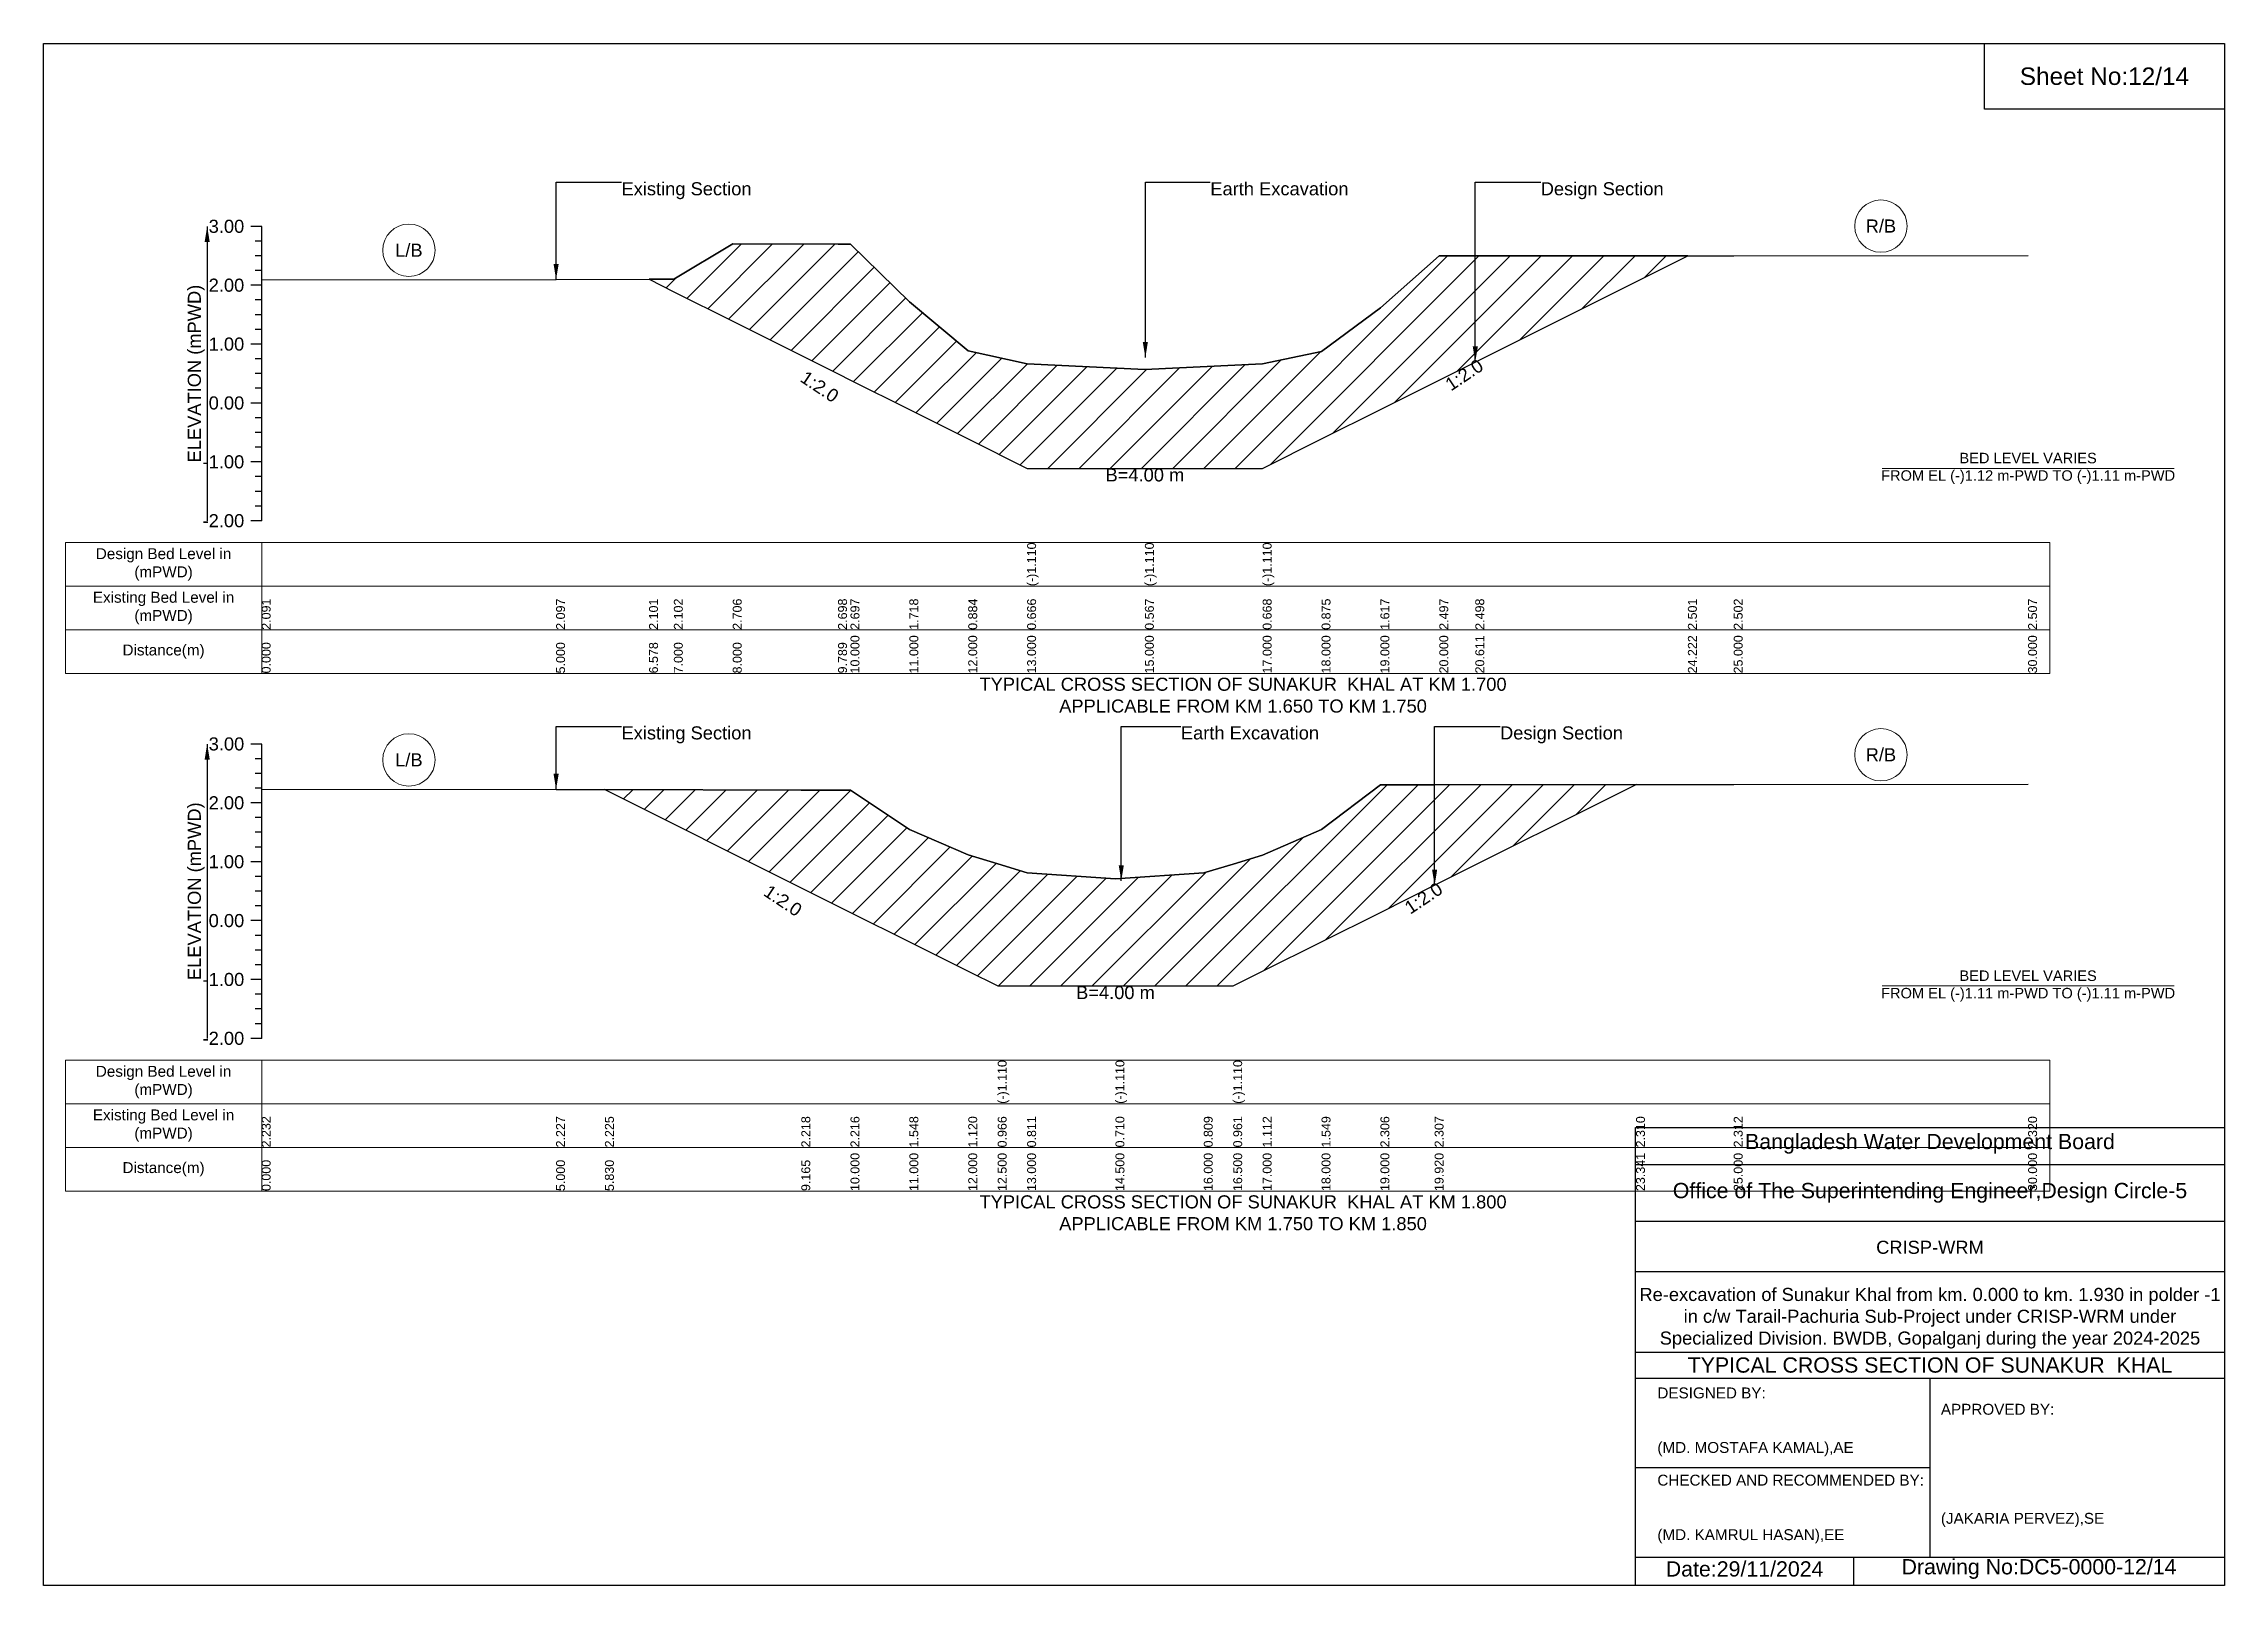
# Model space of a CAD drawing. Header units: inches. Extents: x 91000 to 238000, y -5656 to 143.
# Drawn here: x 210000 to 218000, y -5656 to 0 of the extents above; entities that cross this region are included whole.
import ezdxf

# ---------------------------------------------------------------- set-up
doc = ezdxf.new("R2010")
doc.units = ezdxf.units.IN
doc.header["$LTSCALE"] = 7
doc.header["$MEASUREMENT"] = 0
for name, color, linetype, lineweight in [('Cross section Data Border', 7, 'Continuous', 9), ('Cross Section Labels', 7, 'Continuous', 9), ('Existing_Bed_Level for Xsection', 7, 'Continuous', 25)]:
    doc.layers.add(name, color=color, linetype=linetype, lineweight=lineweight)
doc.styles.get("Standard").update_dxf_attribs({"font": 'arial.ttf'})
doc.dimstyles.get("Standard").update_dxf_attribs({"dimtxt": 0.18, "dimasz": 0.18, "dimexe": 0.18, "dimexo": 0.0625, "dimgap": 0.09, "dimtad": 0, "dimtih": 1, "dimtoh": 1, "dimdec": 4, "dimzin": 0, "dimdsep": 46, "dimtxsty": 'Standard', "dimcen": 0.09, "dimadec": 0, "dimazin": 0, "dimtfac": 1, "dimtdec": 4, "dimtofl": 0, "dimtmove": 0, "dimatfit": 3, "dimfxl": 1, "dimtolj": 1, "dimtzin": 0, "dimarcsym": 0})

msp = doc.modelspace()

# ---------------------------------------------------------------- texts
at = {"attachment_point": 5}
for s, insert, char_height in [('Sheet No:12/14', (217560, -120), 64), ('Bangladesh Water Development Board', (216920, -4036), 56), ('Office of The Superintending Engineer,Design Circle-5', (216920, -4216), 56)]:
    msp.add_mtext(s, dxfattribs=dict(at, insert=insert, char_height=char_height))
for s, insert, char_height, width, attachment_point in [('CRISP-WRM', (216920, -4416), 48, 2240, 5), ('Re-excavation of Sunakur Khal from km. 0.000 to km. 1.930 in polder -1  in c/w Tarail-Pachuria Sub-Project under CRISP-WRM under Specialized Division. BWDB, Gopalganj during the year 2024-2025', (216920, -4676), 48, 2160, 5), ('TYPICAL CROSS SECTION OF SUNAKUR  KHAL', (216920, -4848), 56, 2240, 5), ('DESIGNED BY:^J^J^J(MD. MOSTAFA KAMAL),AE', (215920, -5056), 40, 1120, 4), ('APPROVED BY:^J^J^J^J^J^J(JAKARIA PERVEZ),SE', (216960, -5216), 40, 1120, 4), ('CHECKED AND RECOMMENDED BY:^J^J^J(MD. KAMRUL HASAN),EE', (215920, -5376), 40, 1120, 4), ('Date:29/11/2024', (216240, -5596), 56, 1120, 5), ('Drawing No:DC5-0000-12/14', (217320, -5596), 56, 1760, 5)]:
    msp.add_mtext(s, dxfattribs=dict(insert=insert, char_height=char_height, width=width, attachment_point=attachment_point))
at = {"layer": 'Cross section Data Border', "char_height": 40, "width": 640, "attachment_point": 5}
for s, insert in [('Design Bed Level in (mPWD)', (210440, -1910.5)), ('Existing Bed Level in (mPWD)', (210440, -2070.5)), ('Distance(m)', (210440, -2230.5)), ('Design Bed Level in (mPWD)', (210440, -3809.4)), ('Existing Bed Level in (mPWD)', (210440, -3969.4)), ('Distance(m)', (210440, -4129.4))]:
    msp.add_mtext(s, dxfattribs=dict(at, insert=insert))
at = {"layer": 'Cross Section Labels'}
for s, insert, char_height, attachment_point in [('Existing Section', (212120, -508.5), 48, 1), ('Earth Excavation', (214280, -508.5), 48, 1), ('Design Section', (215492, -508.5), 48, 1), ('R/B', (216740, -669.5), 48, 5), ('L/B', (211340, -758.2), 48, 5), ('BED LEVEL VARIES ^JFROM EL (-)1.12 m-PWD TO (-)1.11 m-PWD', (217280, -1558.2), 38.4, 5), ('B=4.00 m', (214040, -1558.2), 48, 2), ('TYPICAL CROSS SECTION OF SUNAKUR  KHAL AT KM 1.700^JAPPLICABLE FROM KM 1.650 TO KM 1.750', (214400, -2390.5), 48, 5), ('Existing Section', (212120, -2504.6), 48, 1), ('Earth Excavation', (214172, -2504.6), 48, 1), ('Design Section', (215342.8, -2504.6), 48, 1), ('L/B', (211340, -2627.8), 48, 5), ('R/B', (216740, -2609.1), 48, 5), ('BED LEVEL VARIES ^JFROM EL (-)1.11 m-PWD TO (-)1.11 m-PWD', (217280, -3457.1), 38.4, 5), ('B=4.00 m', (213932, -3457.1), 48, 2), ('TYPICAL CROSS SECTION OF SUNAKUR  KHAL AT KM 1.800^JAPPLICABLE FROM KM 1.750 TO KM 1.850', (214400, -4289.4), 48, 5)]:
    msp.add_mtext(s, dxfattribs=dict(at, insert=insert, char_height=char_height, attachment_point=attachment_point))
at = {"layer": 'Cross Section Labels', "char_height": 48, "attachment_point": 2}
for insert, rotation in [((215198, -1195.2), 33.69007), ((212860.4, -1238.4), 326.30993), ((212725.6, -3123.9), 326.30993), ((215048.8, -3114.7), 33.69007)]:
    msp.add_mtext('1:2.0', dxfattribs=dict(at, insert=insert, rotation=rotation))
at = {"layer": 'Existing_Bed_Level for Xsection', "char_height": 48, "attachment_point": 6}
for s, insert in [('3.00', (210736, -670.5)), ('2.00', (210736, -886.5)), ('1.00', (210736, -1102.5)), ('0.00', (210736, -1318.5)), ('-1.00', (210736, -1534.5)), ('-2.00', (210736, -1750.5)), ('3.00', (210736, -2569.4)), ('2.00', (210736, -2785.4)), ('1.00', (210736, -3001.4)), ('0.00', (210736, -3217.4)), ('-1.00', (210736, -3433.4)), ('-2.00', (210736, -3649.4))]:
    msp.add_mtext(s, dxfattribs=dict(at, insert=insert))
at = {"layer": 'Existing_Bed_Level for Xsection', "rotation": 90}
for s, insert, char_height, attachment_point in [('ELEVATION (mPWD)', (210560, -1210.5), 48, 5), ('(-)1.110', (213608, -1990.5), 32.8, 1), ('(-)1.110', (214040, -1990.5), 32.8, 1), ('(-)1.110', (214472, -1990.5), 32.8, 1), ('2.091', (210800, -2150.5), 32.8, 1), ('2.097', (211880, -2150.5), 32.8, 1), ('2.101', (212220.9, -2150.5), 32.8, 1), ('2.102', (212312, -2150.5), 32.8, 1), ('2.706', (212528, -2150.5), 32.8, 1), ('2.698', (212914.4, -2150.5), 32.8, 1), ('2.697', (212960, -2150.5), 32.8, 1), ('1.718', (213176, -2150.5), 32.8, 1), ('0.884', (213392, -2150.5), 32.8, 1), ('0.666', (213608, -2150.5), 32.8, 1), ('0.567', (214040, -2150.5), 32.8, 1), ('0.668', (214472, -2150.5), 32.8, 1), ('0.875', (214688, -2150.5), 32.8, 1), ('1.617', (214904, -2150.5), 32.8, 1), ('2.497', (215120, -2150.5), 32.8, 1), ('2.498', (215252, -2150.5), 32.8, 1), ('2.501', (216032, -2150.5), 32.8, 1), ('2.502', (216200, -2150.5), 32.8, 1), ('2.507', (217280, -2150.5), 32.8, 1), ('0.000', (210800, -2310.5), 32.8, 1), ('5.000', (211880, -2310.5), 32.8, 1), ('6.578', (212220.9, -2310.5), 32.8, 1), ('7.000', (212312, -2310.5), 32.8, 1), ('8.000', (212528, -2310.5), 32.8, 1), ('9.789', (212914.4, -2310.5), 32.8, 1), ('10.000', (212960, -2310.5), 32.8, 1), ('11.000', (213176, -2310.5), 32.8, 1), ('12.000', (213392, -2310.5), 32.8, 1), ('13.000', (213608, -2310.5), 32.8, 1), ('15.000', (214040, -2310.5), 32.8, 1), ('17.000', (214472, -2310.5), 32.8, 1), ('18.000', (214688, -2310.5), 32.8, 1), ('19.000', (214904, -2310.5), 32.8, 1), ('20.000', (215120, -2310.5), 32.8, 1), ('20.611', (215252, -2310.5), 32.8, 1), ('24.222', (216032, -2310.5), 32.8, 1), ('25.000', (216200, -2310.5), 32.8, 1), ('30.000', (217280, -2310.5), 32.8, 1), ('ELEVATION (mPWD)', (210560, -3109.4), 48, 5), ('(-)1.110', (213500, -3889.4), 32.8, 1), ('(-)1.110', (213932, -3889.4), 32.8, 1), ('(-)1.110', (214364, -3889.4), 32.8, 1), ('2.232', (210800, -4049.4), 32.8, 1), ('2.227', (211880, -4049.4), 32.8, 1), ('2.225', (212059.2, -4049.4), 32.8, 1), ('2.218', (212779.6, -4049.4), 32.8, 1), ('2.216', (212960, -4049.4), 32.8, 1), ('1.548', (213176, -4049.4), 32.8, 1), ('1.120', (213392, -4049.4), 32.8, 1), ('0.966', (213500, -4049.4), 32.8, 1), ('0.811', (213608, -4049.4), 32.8, 1), ('0.710', (213932, -4049.4), 32.8, 1), ('0.809', (214256, -4049.4), 32.8, 1), ('0.961', (214364, -4049.4), 32.8, 1), ('1.112', (214472, -4049.4), 32.8, 1), ('1.549', (214688, -4049.4), 32.8, 1), ('2.306', (214904, -4049.4), 32.8, 1), ('2.307', (215102.8, -4049.4), 32.8, 1), ('2.310', (215841.6, -4049.4), 32.8, 1), ('2.312', (216200, -4049.4), 32.8, 1), ('2.320', (217280, -4049.4), 32.8, 1), ('10.000', (212960, -4209.4), 32.8, 1), ('11.000', (213176, -4209.4), 32.8, 1), ('12.000', (213392, -4209.4), 32.8, 1), ('12.500', (213500, -4209.4), 32.8, 1), ('13.000', (213608, -4209.4), 32.8, 1), ('14.500', (213932, -4209.4), 32.8, 1), ('16.000', (214256, -4209.4), 32.8, 1), ('16.500', (214364, -4209.4), 32.8, 1), ('17.000', (214472, -4209.4), 32.8, 1), ('18.000', (214688, -4209.4), 32.8, 1), ('19.000', (214904, -4209.4), 32.8, 1), ('19.920', (215102.8, -4209.4), 32.8, 1), ('23.341', (215841.6, -4209.4), 32.8, 1), ('25.000', (216200, -4209.4), 32.8, 1), ('30.000', (217280, -4209.4), 32.8, 1), ('0.000', (210800, -4209.4), 32.8, 1), ('5.000', (211880, -4209.4), 32.8, 1), ('5.830', (212059.2, -4209.4), 32.8, 1), ('9.165', (212779.6, -4209.4), 32.8, 1)]:
    msp.add_mtext(s, dxfattribs=dict(at, insert=insert, char_height=char_height, attachment_point=attachment_point))

# ---------------------------------------------------------------- hatches: boundary and pattern name
at = {"layer": 'Existing_Bed_Level for Xsection'}
h = msp.add_hatch(dxfattribs=at)
h.set_pattern_fill('ANSI31', color=256, scale=648, style=0)
h.paths.add_polyline_path([(212220.9, -864.7), (212312, -910.2), (212528, -1018.2), (212914.4, -1211.4), (212960, -1234.2), (213176, -1342.2), (213392, -1450.2), (213608, -1558.2), (214040, -1558.2), (214472, -1558.2), (214688, -1450.2), (214904, -1342.2), (215120, -1234.2), (215252, -1168.2), (216032, -778.2), (215252, -779), (215120, -779.1), (214904, -969.2), (214688, -1129.5), (214472, -1174.2), (214040, -1196), (213608, -1174.6), (213392, -1127.5), (213176, -947.4), (212960, -735.9), (212914.4, -735.7), (212528, -734), (212312, -864.4)])
h = msp.add_hatch(dxfattribs=at)
h.set_pattern_fill('ANSI31', color=256, scale=648, style=0)
h.paths.add_polyline_path([(212059.2, -2736.7), (212779.6, -3096.9), (212960, -3187.1), (213176, -3295.1), (213392, -3403.1), (213500, -3457.1), (213608, -3457.1), (213932, -3457.1), (214256, -3457.1), (214364, -3457.1), (214472, -3403.1), (214688, -3295.1), (214904, -3187.1), (215102.8, -3087.7), (215841.6, -2718.3), (215102.8, -2719.1), (214904, -2719.3), (214688, -2882.8), (214472, -2977.2), (214364, -3009.9), (214256, -3042.6), (213932, -3064), (213608, -3042.2), (213500, -3008.8), (213392, -2975.4), (213176, -2883), (212960, -2738.7), (212779.6, -2738.3)])

# ---------------------------------------------------------------- linework, layer by layer
for points in [[(210000, 0), (218000, 0), (218000, -5656), (210000, -5656)], [(217120, 0), (218000, 0), (218000, -240), (217120, -240)]]:
    msp.add_lwpolyline(points, close=True)
for points in [[(215840, -5656), (215840, -3976), (218000, -3976)], [(215840, -4112), (218000, -4112)], [(215840, -4320), (218000, -4320)], [(215840, -4504), (218000, -4504)], [(215840, -4800), (218000, -4800)], [(215840, -4896), (218000, -4896)], [(216920, -4896), (216920, -5552)], [(215840, -5224), (216920, -5224)], [(215840, -5552), (218000, -5552)], [(216640, -5552), (216640, -5656)]]:
    msp.add_lwpolyline(points)
at = {"layer": 'Cross section Data Border'}
for points in [[(210080, -1830.5), (217360, -1830.5), (217360, -2310.5), (210080, -2310.5)], [(210080, -3729.4), (217360, -3729.4), (217360, -4209.4), (210080, -4209.4)]]:
    msp.add_lwpolyline(points, close=True, dxfattribs=at)
for points in [[(210800, -1830.5), (210800, -2310.5)], [(210080, -1990.5), (217360, -1990.5)], [(210080, -2150.5), (217360, -2150.5)], [(210800, -3729.4), (210800, -4209.4)], [(210080, -3889.4), (217360, -3889.4)], [(210080, -4049.4), (217360, -4049.4)]]:
    msp.add_lwpolyline(points, dxfattribs=at)
at = {"layer": 'Cross Section Labels'}
for points in [[(216744.2, -1558.2), (217815.8, -1558.2)], [(216744.2, -3457.1), (217815.8, -3457.1)]]:
    msp.add_lwpolyline(points, dxfattribs=at)
for centre in [(216740, -669.5), (211340, -758.2), (211340, -2627.8), (216740, -2609.1)]:
    msp.add_circle(centre, 96, dxfattribs=at)
at = {"layer": 'Existing_Bed_Level for Xsection'}
for points in [[(210800, -670.5), (210760, -670.5)], [(210800, -1750.5), (210800, -1534.5), (210800, -1318.5), (210800, -1102.5), (210800, -886.5), (210800, -670.5)], [(210800, -724.5), (210776, -724.5)], [(210800, -778.5), (210776, -778.5)], [(210800, -866.8), (211880, -865.5), (212220.9, -864.7), (212312, -864.4), (212528, -734), (212914.4, -735.7), (212960, -735.9), (213176, -947.4), (213392, -1127.5), (213608, -1174.6), (213608, -1174.6), (214040, -1196), (214040, -1196), (214472, -1174.2), (214472, -1174.2), (214688, -1129.5), (214904, -969.2), (215120, -779.1), (215252, -779), (216032, -778.2), (216200, -778), (217280, -777)], [(210800, -832.5), (210776, -832.5)], [(210800, -886.5), (210760, -886.5)], [(210800, -940.5), (210776, -940.5)], [(210800, -994.5), (210776, -994.5)], [(210800, -1102.5), (210760, -1102.5)], [(210800, -1048.5), (210776, -1048.5)], [(210800, -1156.5), (210776, -1156.5)], [(210800, -1210.5), (210776, -1210.5)], [(210800, -1264.5), (210776, -1264.5)], [(210800, -1318.5), (210760, -1318.5)], [(210800, -1372.5), (210776, -1372.5)], [(210800, -1426.5), (210776, -1426.5)], [(210800, -1480.5), (210776, -1480.5)], [(210800, -1534.5), (210760, -1534.5)], [(210800, -1588.5), (210776, -1588.5)], [(210800, -1642.5), (210776, -1642.5)], [(210800, -1750.5), (210760, -1750.5)], [(210800, -1696.5), (210776, -1696.5)], [(210800, -2569.4), (210760, -2569.4)], [(210800, -2623.4), (210776, -2623.4)], [(210800, -3649.4), (210800, -3433.4), (210800, -3217.4), (210800, -3001.4), (210800, -2785.4), (210800, -2569.4)], [(210800, -2677.4), (210776, -2677.4)], [(210800, -2735.2), (211880, -2736.3), (212059.2, -2736.7), (212779.6, -2738.3), (212960, -2738.7), (213176, -2883), (213392, -2975.4), (213500, -3008.8), (213500, -3008.8), (213608, -3042.2), (213932, -3064), (213932, -3064), (214256, -3042.6), (214364, -3009.9), (214364, -3009.9), (214472, -2977.2), (214688, -2882.8), (214904, -2719.3), (215102.8, -2719.1), (215841.6, -2718.3), (216200, -2718), (217280, -2716.2)], [(210800, -2785.4), (210760, -2785.4)], [(210800, -2731.4), (210776, -2731.4)], [(210800, -2839.4), (210776, -2839.4)], [(210800, -2893.4), (210776, -2893.4)], [(210800, -2947.4), (210776, -2947.4)], [(210800, -3001.4), (210760, -3001.4)], [(210800, -3055.4), (210776, -3055.4)], [(210800, -3109.4), (210776, -3109.4)], [(210800, -3163.4), (210776, -3163.4)], [(210800, -3217.4), (210760, -3217.4)], [(210800, -3271.4), (210776, -3271.4)], [(210800, -3325.4), (210776, -3325.4)], [(210800, -3433.4), (210760, -3433.4)], [(210800, -3379.4), (210776, -3379.4)], [(210800, -3487.4), (210776, -3487.4)], [(210800, -3541.4), (210776, -3541.4)], [(210800, -3595.4), (210776, -3595.4)], [(210800, -3649.4), (210760, -3649.4)]]:
    msp.add_lwpolyline(points, dxfattribs=at)
for points in [[(212220.9, -864.7), (212312, -910.2), (212528, -1018.2), (212914.4, -1211.4), (212960, -1234.2), (213176, -1342.2), (213392, -1450.2), (213608, -1558.2), (213608, -1558.2), (214040, -1558.2), (214040, -1558.2), (214472, -1558.2), (214472, -1558.2), (214688, -1450.2), (214904, -1342.2), (215120, -1234.2), (215252, -1168.2), (216032, -778.2), (216032, -778.2), (216032, -778.2), (215252, -779), (215120, -779.1), (214904, -969.2), (214688, -1129.5), (214472, -1174.2), (214472, -1174.2), (214040, -1196), (214040, -1196), (213608, -1174.6), (213608, -1174.6), (213392, -1127.5), (213176, -947.4), (212960, -735.9), (212914.4, -735.7), (212528, -734), (212312, -864.4)], [(212059.2, -2736.7), (212059.2, -2736.7), (212779.6, -3096.9), (212960, -3187.1), (213176, -3295.1), (213392, -3403.1), (213500, -3457.1), (213500, -3457.1), (213608, -3457.1), (213932, -3457.1), (213932, -3457.1), (214256, -3457.1), (214364, -3457.1), (214364, -3457.1), (214472, -3403.1), (214688, -3295.1), (214904, -3187.1), (215102.8, -3087.7), (215841.6, -2718.3), (215841.6, -2718.3), (215841.6, -2718.3), (215102.8, -2719.1), (214904, -2719.3), (214688, -2882.8), (214472, -2977.2), (214364, -3009.9), (214364, -3009.9), (214256, -3042.6), (213932, -3064), (213932, -3064), (213608, -3042.2), (213500, -3008.8), (213500, -3008.8), (213392, -2975.4), (213176, -2883), (212960, -2738.7), (212779.6, -2738.3), (212059.2, -2736.7)]]:
    msp.add_lwpolyline(points, close=True, dxfattribs=at)

msp.set_redraw_order([(e.dxf.handle, doc.entitydb.next_handle()) for e in msp.query("TEXT MTEXT ATTDEF DIMENSION ARC_DIMENSION")])  # texts and dimensions are drawn at this point

# ---------------------------------------------------------------- leaders
at = {"layer": 'Cross Section Labels', "annotation_type": 0, "has_hookline": 1, "hookline_direction": 0}
for points, text_width in [([(211880, -865.5), (211880, -508.5), (212119.9, -508.5)], 467.2), ([(214041.6, -1151.8), (214041.6, -508.5), (214279.9, -508.5)], 497), ([(215252, -1168.2), (215252, -508.5), (215491.9, -508.5)], 441.2), ([(211880, -2736.3), (211880, -2504.6), (212119.9, -2504.6)], 467.2), ([(213953.3, -3071.5), (213953.3, -2504.6), (214171.9, -2504.6)], 497), ([(215102.8, -3087.7), (215102.8, -2504.6), (215342.7, -2504.6)], 441.2)]:
    msp.add_leader(points, dimstyle='Standard', override={"dimasz": 57.6}, dxfattribs=dict(at, text_width=text_width))
at = {"layer": 'Existing_Bed_Level for Xsection'}
for points in [[(210600, -670.5), (210600, -1750.5)], [(210600, -2569.4), (210600, -3649.4)]]:
    msp.add_leader(points, dimstyle='Standard', override={"dimasz": 57.6}, dxfattribs=at)

doc.saveas('drawing.dxf')
